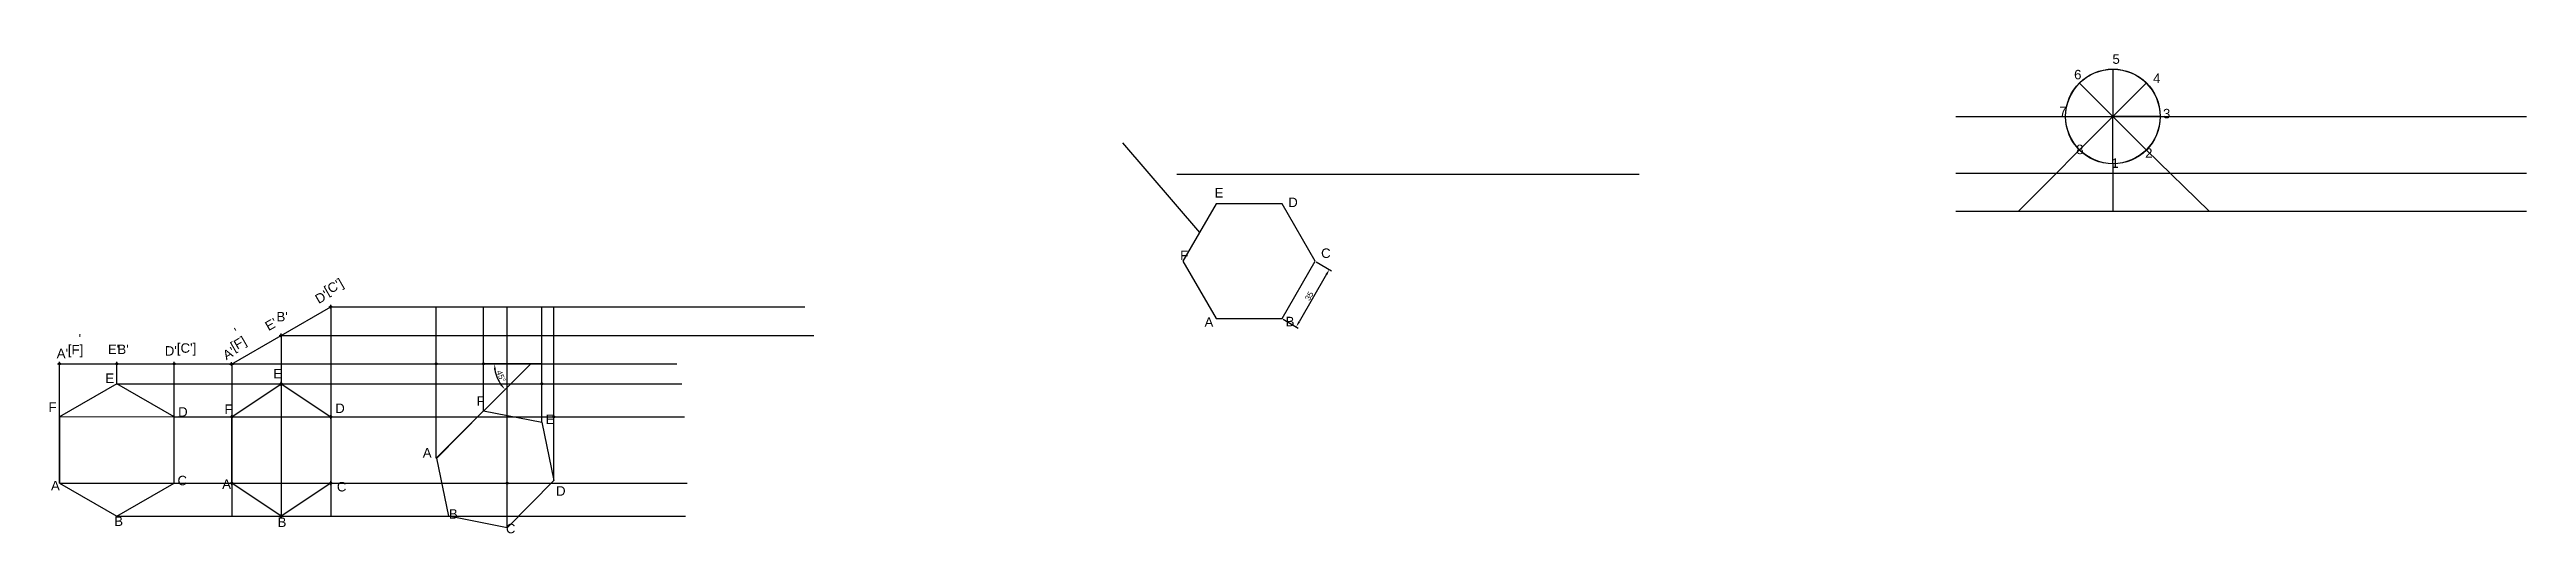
# Model space of a CAD drawing. Header units: millimetres. Extents: x 196 to 2605, y 66 to 538.
# Drawn here: x 1295 to 2605, y 282 to 538 of the extents above; entities that cross this region are included whole.
import ezdxf

# ---------------------------------------------------------------- set-up
doc = ezdxf.new("R2010")
doc.units = ezdxf.units.MM
doc.header["$PDMODE"] = 34
doc.header["$PDSIZE"] = -3
doc.styles.get("Standard").update_dxf_attribs({"font": 'arial.ttf'})
doc.dimstyles.new('ISO-25', dxfattribs={"dimtxt": 3, "dimasz": 3, "dimexe": 1.25, "dimexo": 0.625, "dimtad": 1, "dimtxsty": 'Standard', "dimcen": 2.5, "dimadec": 0, "dimazin": 0, "dimtfac": 1, "dimtmove": 0, "dimatfit": 3, "dimfxl": 1, "dimarcsym": 0})

msp = doc.modelspace()

# ---------------------------------------------------------------- texts
for s, p in [('6', (2365.769, 521.827)), ('5', (2386.047, 530.021)), ('4', (2407.553, 519.916)), ('7', (2358.012, 502.451)), ('3', (2412.762, 501.203)), ('8', (2366.877, 482.299)), ('2', (2403.335, 480.355)), ('1', (2385.494, 475.04)), ('E', (1911.233, 459.35)), ('D', (1950.181, 454.311)), ('C', (1967.554, 427.433)), ('F', (1893.02, 426.313)), ("B'", (1415.147, 393.882)), ('A', (1905.909, 391.035)), ('B', (1948.78, 391.315)), ('[F]', (1304.808, 376.474)), ("'", (1310.523, 382.184)), ("E'", (1325.986, 376.642)), ("B'", (1331.02, 376.642)), ("D'", (1356.071, 375.802)), ("[C']", (1362.458, 377.313)), ("A'", (1298.925, 374.458)), ('E', (1413.488, 363.733)), ('E', (1324.641, 361.359)), ('F', (1520.974, 349.281)), ('F', (1294.555, 346.076)), ('D', (1363.131, 343.557)), ('F', (1387.643, 344.984)), ('D', (1446.211, 345.492)), ('E', (1557.457, 339.615)), ('A', (1492.506, 321.941)), ('A', (1295.9, 304.595)), ('C', (1362.794, 307.282)), ('A', (1386.426, 305.373)), ('C', (1447.072, 304.018)), ('D', (1562.985, 301.781)), ('B', (1329.347, 285.785)), ('B', (1415.727, 285.26)), ('B', (1506.325, 289.63)), ('C', (1536.451, 281.897))]:
    msp.add_text(s, height=5).set_placement(p)
for s, p in [("D'", (1437.428, 403.005)), ("[C']", (1442.204, 407.507)), ("E'", (1410.953, 388.689)), ("A'", (1388.61, 373.268)), ('[F]', (1392.697, 377.955)), ("'", (1394.791, 385.757))]:
    msp.add_text(s, height=5, rotation=30).set_placement(p)

# ---------------------------------------------------------------- blocks, each defined once
blk = doc.blocks.new('*D2')
at = {"color": 0, "lineweight": -2, "transparency": 16777216}
blk.add_arc((1549.6, 371.4), 19.2, 188.9713, 215.8767, dxfattribs=at)
at = {"color": 0, "transparency": 16777216}
for points in [[(1530.2, 368.4), (1531.2, 368.5), (1530.4, 371.4)], [(1534.4, 360.5), (1533.7, 359.9), (1536, 357.9)]]:
    blk.add_solid(points, dxfattribs=at)
at = {"layer": 'Defpoints', "color": 0, "transparency": 16777216}
for p in [(1512.3, 371.4), (1549.6, 371.4), (1626.8, 371.4), (1531.1, 366.5), (1499.6, 321.7)]:
    blk.add_point(p, dxfattribs=at)
at = {"color": 0, "transparency": 16777216, "insert": (1533.9, 364.9), "char_height": 3, "attachment_point": 5, "rotation": 292.424}
blk.add_mtext('45°', dxfattribs=at)
blk = doc.blocks.new('*D3')
at = {"color": 0, "lineweight": -2, "transparency": 16777216}
for p, q in [((1965, 425.3), (1973, 420.7)), ((1970.4, 418.8), (1955.9, 393.6)), ((1947.5, 395), (1955.5, 390.4))]:
    blk.add_line(p, q, dxfattribs=at)
at = {"color": 0, "transparency": 16777216}
for points in [[(1970, 419), (1970.9, 418.5), (1971.9, 421.4)], [(1955.5, 393.9), (1956.4, 393.4), (1954.4, 391)]]:
    blk.add_solid(points, dxfattribs=at)
at = {"layer": 'Defpoints', "color": 0, "transparency": 16777216}
for p in [(1964.5, 425.7), (1947, 395.3), (1954.4, 391)]:
    blk.add_point(p, dxfattribs=at)
at = {"color": 0, "transparency": 16777216, "insert": (1961.3, 407.3), "char_height": 3, "attachment_point": 5, "rotation": 60}
blk.add_mtext('35', dxfattribs=at)
blk = doc.blocks.new('*U4')
blk.add_circle((25, 25), 25)
blk = doc.blocks.new('*U5')
at = {"color": 0, "linetype": 'ByBlock', "lineweight": -2, "transparency": 16777216}
for p, rotation in [((2386.3, 466.8), 45.00000000000001), ((2421.6, 502.2), 135), ((2386.3, 537.6), 225.0000000000001), ((2350.9, 502.2), 315), ((2411.3, 477.2), 90.00000000000001), ((2411.3, 527.2), 180), ((2361.3, 527.2), 269.9999999999999)]:
    blk.add_blockref('*U4', p, dxfattribs=dict(at, rotation=rotation))
blk.add_blockref('*U4', (2361.3, 477.2), dxfattribs=at)
blk = doc.blocks.new('*U6')
blk.add_line((0, -12.5), (0, 12.5))
blk = doc.blocks.new('*U7')
at = {"color": 0, "linetype": 'ByBlock', "lineweight": -2, "transparency": 16777216}
for p, rotation in [((2386.3, 514.7), 180), ((2377.4, 511), 225.0000000000001), ((2395.1, 511), 135), ((2373.8, 502.2), 270), ((2377.4, 493.4), 315.0000000000001), ((2395.1, 493.4), 44.99999999999999), ((2398.8, 502.2), 90)]:
    blk.add_blockref('*U6', p, dxfattribs=dict(at, rotation=rotation))
blk.add_blockref('*U6', (2386.3, 489.7), dxfattribs=at)

# ---------------------------------------------------------------- dimensions: what is measured, and where the dimension line sits
dim = msp.add_aligned_dim(p1=(1964.491, 425.651), p2=(1946.991, 395.34), distance=8.587, dimstyle='ISO-25')
dim.commit()
dim.dimension.update_dxf_attribs({"geometry": '*D3', "text_midpoint": (1961.309, 407.281)})
dim = msp.add_angular_dim_2l(base=(1531.069, 366.488), line1=((1549.599, 371.436), (1499.59, 321.691)), line2=((1512.344, 371.436), (1626.82, 371.436)), dimstyle='ISO-25')
dim.commit()
dim.dimension.update_dxf_attribs({"geometry": '*D2', "text_midpoint": (1533.858, 364.94)})

# ---------------------------------------------------------------- linework, layer by layer
for p, q in [((2303.198, 502.204), (2604.979, 502.204)), ((2386.278, 502.204), (2336.278, 452.204)), ((1862.477, 488.189), (1903.241, 440.806)), ((1891.338, 471.67), (2135.678, 471.67)), ((2303.198, 472.204), (2604.979, 472.204)), ((2386.278, 477.204), (2386.278, 452.204)), ((2403.956, 484.527), (2437.259, 452.204)), ((2303.198, 452.204), (2604.979, 452.204)), ((2333.438, 452.204), (2333.438, 452.204)), ((1391.335, 371.351), (1443.835, 401.662)), ((1443.835, 401.662), (1443.835, 290.914)), ((1443.835, 401.662), (1694.545, 401.662)), ((1499.59, 321.691), (1499.59, 401.662)), ((1524.594, 346.563), (1524.594, 401.662)), ((1537.204, 284.863), (1537.204, 401.662)), ((1555.46, 340.648), (1555.46, 401.662)), ((1561.817, 309.747), (1561.817, 401.662)), ((1417.585, 386.507), (1417.585, 290.914)), ((1417.585, 386.507), (1699.243, 386.507)), ((1300.327, 371.436), (1360.949, 371.436)), ((1300.327, 308.414), (1300.327, 371.436)), ((1300.327, 371.436), (1300.327, 371.436)), ((1300.327, 371.436), (1512.344, 371.436)), ((1330.638, 360.914), (1330.638, 371.436)), ((1360.949, 343.414), (1360.949, 371.436)), ((1391.481, 371.436), (1391.481, 290.914)), ((1549.599, 371.436), (1499.59, 321.691)), ((1512.344, 371.436), (1626.82, 371.436)), ((1555.46, 371.436), (1524.594, 371.436)), ((1330.638, 360.914), (1513.111, 360.914)), ((1391.481, 343.414), (1417.585, 360.914)), ((1417.585, 360.914), (1443.835, 343.414)), ((1513.111, 360.914), (1629.534, 360.914)), ((1300.327, 343.414), (1363.131, 343.557)), ((1360.949, 343.414), (1512.435, 343.414)), ((1391.481, 308.414), (1391.481, 343.414)), ((1443.835, 343.414), (1443.835, 308.414)), ((1499.982, 321.679), (1524.594, 346.563)), ((1512.435, 343.414), (1630.891, 343.414)), ((1524.594, 346.563), (1555.46, 340.648)), ((1555.46, 340.648), (1561.817, 309.747)), ((1506.235, 290.88), (1499.982, 321.679)), ((1300.327, 308.414), (1518.176, 308.414)), ((1417.585, 290.914), (1391.481, 308.414)), ((1443.835, 308.414), (1417.585, 290.914)), ((1518.176, 308.414), (1632.247, 308.414)), ((1561.817, 309.747), (1537.204, 284.863)), ((1632.247, 308.414), (1632.247, 308.414)), ((1330.638, 290.914), (1523.064, 290.914)), ((1537.204, 284.863), (1506.235, 290.88)), ((1523.064, 290.914), (1631.433, 290.914))]:
    msp.add_line(p, q)
for points in [[(1911.991, 395.34), (1946.991, 395.34), (1964.491, 425.651), (1946.991, 455.962), (1911.991, 455.962), (1894.491, 425.651)], [(1300.327, 343.414), (1300.327, 308.414), (1330.638, 290.914), (1360.949, 308.414), (1360.949, 343.414), (1330.638, 360.914)]]:
    msp.add_lwpolyline(points, close=True)
for p in [(1443.835, 401.662), (1417.585, 386.507), (1300.327, 371.436), (1330.638, 371.436), (1360.949, 371.436), (1391.335, 371.351), (1499.59, 371.436), (1524.594, 371.436), (1417.585, 360.914), (1555.46, 360.914), (1391.481, 343.414), (1443.835, 343.414), (1561.817, 343.414), (1391.481, 308.414), (1443.835, 308.414), (1537.204, 308.414), (1417.585, 290.914)]:
    msp.add_point(p)

# ---------------------------------------------------------------- block references
for name in ['*U5', '*U7']:
    msp.add_blockref(name, (0, 0))

msp.set_redraw_order([(e.dxf.handle, doc.entitydb.next_handle()) for e in msp.query("TEXT MTEXT ATTDEF DIMENSION ARC_DIMENSION")])  # texts and dimensions are drawn at this point

doc.saveas('drawing.dxf')
